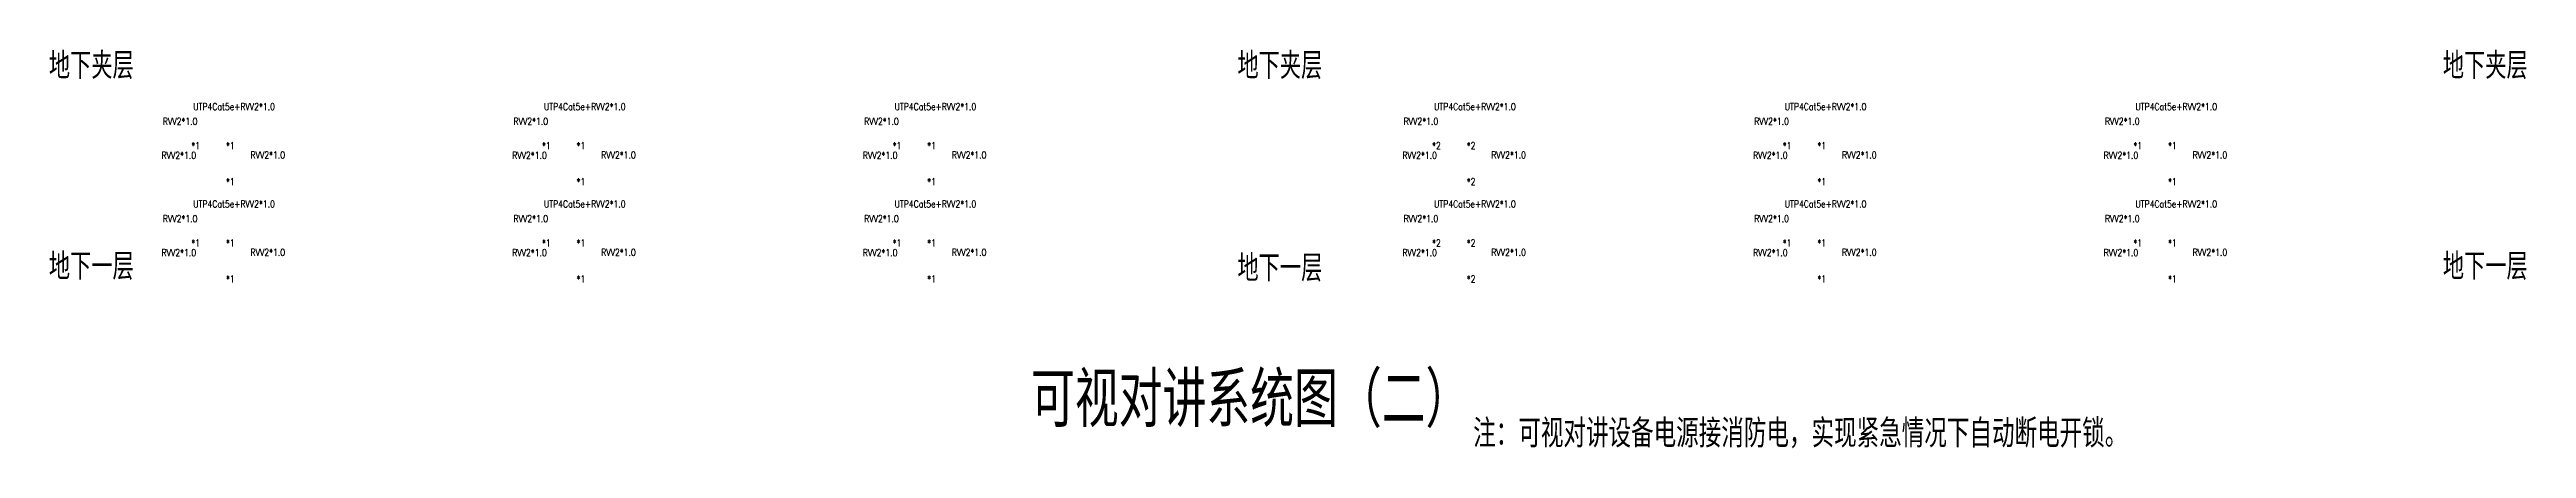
# Model space of a CAD drawing. Extents: x 2114868 to 5528286, y 1846921 to 2016792.
# Drawn here: x 2917100 to 2972196, y 1853285 to 1862148 of the extents above; entities that cross this region are included whole.
import ezdxf
from ezdxf.enums import TextEntityAlignment as Align

# ---------------------------------------------------------------- set-up
doc = ezdxf.new("R2010")
doc.units = 0
doc.header["$LTSCALE"] = 1000
doc.header["$MEASUREMENT"] = 0
for name, color, linetype in [('PUB_TITLE', 4, 'Continuous'), ('T-EQUP-LIST-PLAN', 3, 'Continuous'), ('智能化', 7, 'Continuous')]:
    doc.layers.add(name, color=color, linetype=linetype)
doc.styles.add('_TEL_DIM', font='SIMPLEX', dxfattribs={"width": 0.8, "height": 3.5, "bigfont": 'HZTXT'})
doc.styles.add('HZTXT', font='SIMPLEX.shx', dxfattribs={"width": 0.8, "height": 2500, "bigfont": 'HZTXT.shx'})

msp = doc.modelspace()

# ---------------------------------------------------------------- texts
at = {"layer": 'PUB_TITLE', "style": 'HZTXT', "width": 0.8}
msp.add_text('可视对讲系统图（二）', height=1218.8, dxfattribs=at).set_placement((2938932, 1853759))
at = {"layer": 'T-EQUP-LIST-PLAN', "style": '_TEL_DIM', "width": 0.8}
for s, p in [('地下夹层', (2918029, 1861819)), ('地下夹层', (2944467, 1861819)), ('地下夹层', (2971279, 1861819)), ('地下一层', (2918029, 1857357)), ('地下一层', (2944467, 1857319)), ('地下一层', (2971279, 1857357))]:
    msp.add_text(s, height=590, dxfattribs=at).set_placement(p, align=Align.MIDDLE)
at = {"layer": '智能化', "color": 120, "style": '_TEL_DIM', "width": 0.8}
for s, height, p in [('RVV2*1.0', 156.8, (2919621, 1860477)), ('UTP4Cat5e+RVV2*1.0', 156.79, (2920297, 1860804)), ('RVV2*1.0', 156.8, (2927421, 1860477)), ('UTP4Cat5e+RVV2*1.0', 156.79, (2928097, 1860804)), ('RVV2*1.0', 156.8, (2935221, 1860477)), ('UTP4Cat5e+RVV2*1.0', 156.79, (2935897, 1860804)), ('RVV2*1.0', 156.8, (2947221, 1860477)), ('UTP4Cat5e+RVV2*1.0', 156.79, (2947897, 1860804)), ('RVV2*1.0', 156.8, (2955021, 1860477)), ('UTP4Cat5e+RVV2*1.0', 156.79, (2955697, 1860804)), ('RVV2*1.0', 156.8, (2962821, 1860477)), ('UTP4Cat5e+RVV2*1.0', 156.79, (2963497, 1860804)), ('RVV2*1.0', 156.8, (2919592, 1859719)), ('RVV2*1.0', 156.8, (2921571, 1859730)), ('RVV2*1.0', 156.8, (2927392, 1859719)), ('RVV2*1.0', 156.8, (2929371, 1859730)), ('RVV2*1.0', 156.8, (2935192, 1859719)), ('RVV2*1.0', 156.8, (2937171, 1859730)), ('RVV2*1.0', 156.8, (2947192, 1859719)), ('RVV2*1.0', 156.8, (2949171, 1859730)), ('RVV2*1.0', 156.8, (2954992, 1859719)), ('RVV2*1.0', 156.8, (2956971, 1859730)), ('RVV2*1.0', 156.8, (2962792, 1859719)), ('RVV2*1.0', 156.8, (2964771, 1859730)), ('RVV2*1.0', 156.8, (2919621, 1858314)), ('UTP4Cat5e+RVV2*1.0', 156.79, (2920297, 1858641)), ('RVV2*1.0', 156.8, (2927421, 1858314)), ('UTP4Cat5e+RVV2*1.0', 156.79, (2928097, 1858641)), ('RVV2*1.0', 156.8, (2935221, 1858314)), ('UTP4Cat5e+RVV2*1.0', 156.79, (2935897, 1858641)), ('RVV2*1.0', 156.8, (2947221, 1858314)), ('UTP4Cat5e+RVV2*1.0', 156.79, (2947897, 1858641)), ('RVV2*1.0', 156.8, (2955021, 1858314)), ('UTP4Cat5e+RVV2*1.0', 156.79, (2955697, 1858641)), ('RVV2*1.0', 156.8, (2962821, 1858314)), ('UTP4Cat5e+RVV2*1.0', 156.79, (2963497, 1858641)), ('RVV2*1.0', 156.8, (2919592, 1857555)), ('RVV2*1.0', 156.8, (2921571, 1857566)), ('RVV2*1.0', 156.8, (2927392, 1857555)), ('RVV2*1.0', 156.8, (2929371, 1857566)), ('RVV2*1.0', 156.8, (2935192, 1857555)), ('RVV2*1.0', 156.8, (2937171, 1857566)), ('RVV2*1.0', 156.8, (2947192, 1857555)), ('RVV2*1.0', 156.8, (2949171, 1857566)), ('RVV2*1.0', 156.8, (2954992, 1857555)), ('RVV2*1.0', 156.8, (2956971, 1857566)), ('RVV2*1.0', 156.8, (2962792, 1857555)), ('RVV2*1.0', 156.8, (2964771, 1857566))]:
    msp.add_text(s, height=height, dxfattribs=at).set_placement(p)
at = {"layer": '智能化', "color": 3, "style": '_TEL_DIM', "width": 0.8}
for s, p in [('*1', (2920254, 1859934)), ('*1', (2921024, 1859934)), ('*1', (2928054, 1859934)), ('*1', (2928824, 1859934)), ('*1', (2935854, 1859934)), ('*1', (2936624, 1859934)), ('*2', (2947854, 1859934)), ('*2', (2948624, 1859934)), ('*1', (2955654, 1859934)), ('*1', (2956424, 1859934)), ('*1', (2963454, 1859934)), ('*1', (2964224, 1859934)), ('*1', (2921024, 1859133)), ('*1', (2928824, 1859133)), ('*1', (2936624, 1859133)), ('*2', (2948624, 1859133)), ('*1', (2956424, 1859133)), ('*1', (2964224, 1859133)), ('*1', (2920254, 1857770)), ('*1', (2921024, 1857770)), ('*1', (2928054, 1857770)), ('*1', (2928824, 1857770)), ('*1', (2935854, 1857770)), ('*1', (2936624, 1857770)), ('*2', (2947854, 1857770)), ('*2', (2948624, 1857770)), ('*1', (2955654, 1857770)), ('*1', (2956424, 1857770)), ('*1', (2963454, 1857770)), ('*1', (2964224, 1857770)), ('*1', (2921024, 1856970)), ('*1', (2928824, 1856970)), ('*1', (2936624, 1856970)), ('*2', (2948624, 1856970)), ('*1', (2956424, 1856970)), ('*1', (2964224, 1856970))]:
    msp.add_text(s, height=156.8, dxfattribs=at).set_placement(p)
at = {"layer": '智能化', "style": '_TEL_DIM', "width": 0.8}
msp.add_text('注：可视对讲设备电源接消防电，实现紧急情况下自动断电开锁。', height=627.18, dxfattribs=at).set_placement((2948767, 1853306))

doc.saveas('drawing.dxf')
